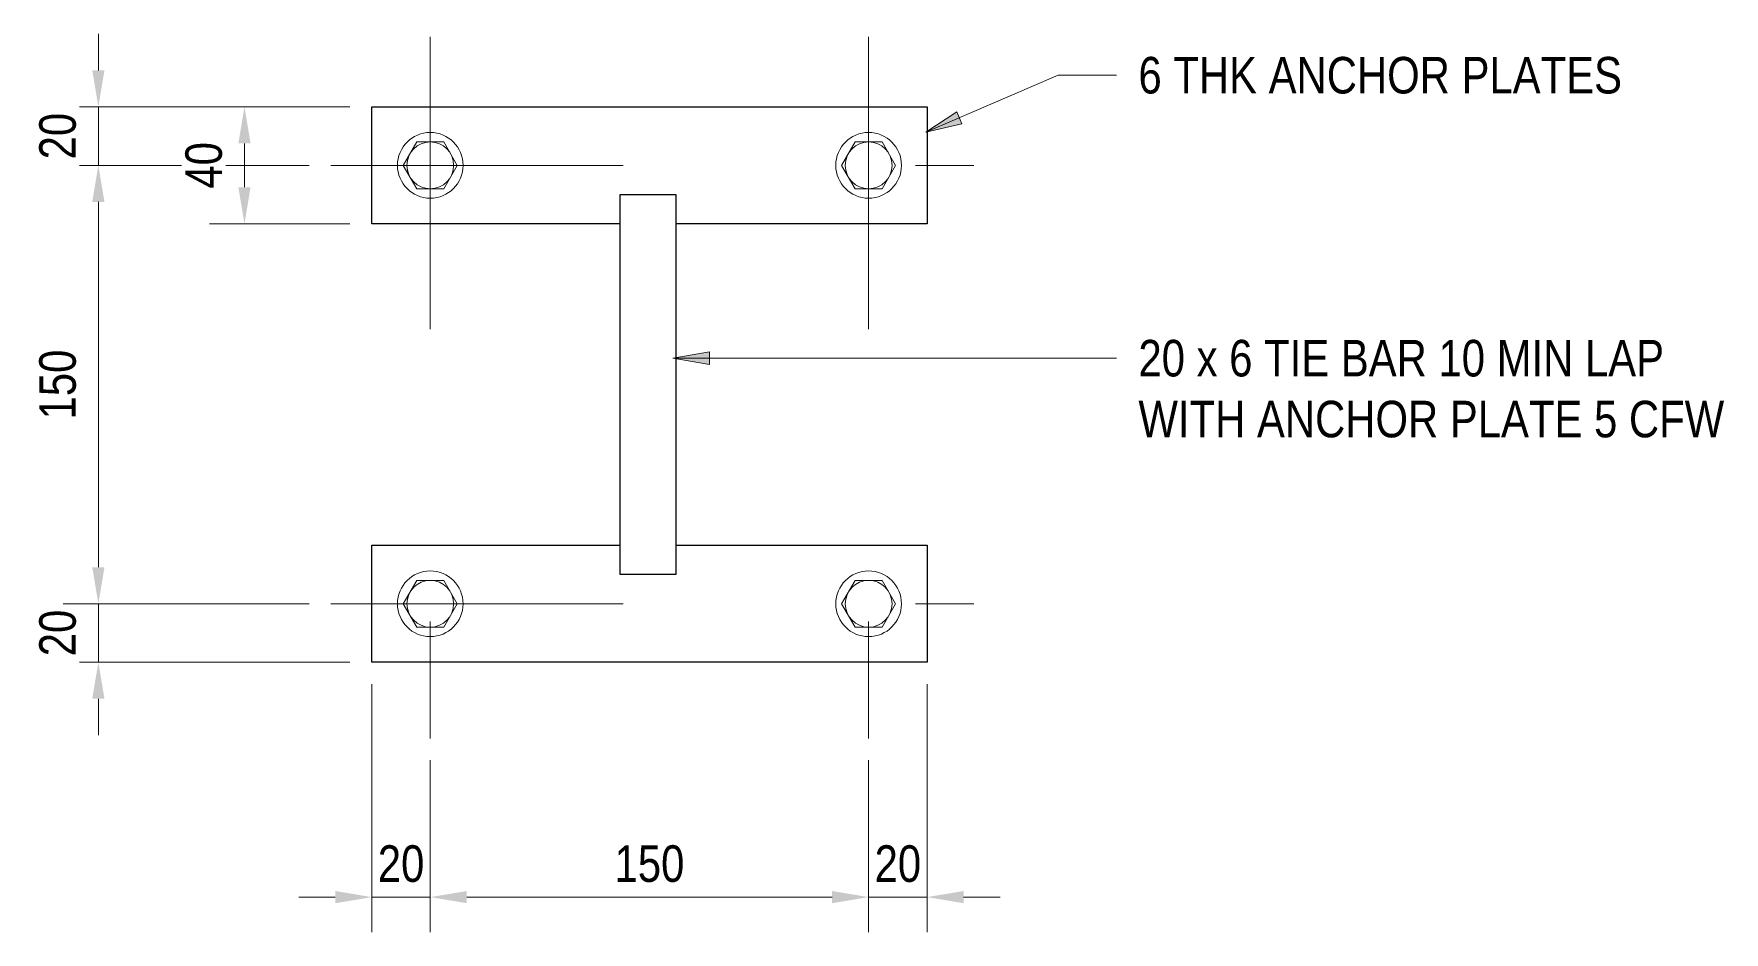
# Model space of a CAD drawing. Header units: metres. Extents: x 0.2 to 10.4, y 1.8 to 23.8.
# Drawn here: x 6.32 to 6.898, y 1.847 to 2.154 of the extents above; entities that cross this region are included whole.
import ezdxf

# ---------------------------------------------------------------- set-up
doc = ezdxf.new("R2010")
doc.units = ezdxf.units.M
doc.linetypes.add('JacobsCenter', pattern=[0.015, 0.009, -0.0015, 0.003, -0.0015])
doc.layers.get('Defpoints').update_dxf_attribs({"color": 41})
for name, color, linetype, lineweight in [('A-ANNO-DIMS', 7, 'Continuous', 9), ('A-DETL', 7, 'Continuous', 13), ('A-DETL-THIN', 7, 'Continuous', 9), ('G-ANNO-TEXT', 7, 'Continuous', 9)]:
    doc.layers.add(name, color=color, linetype=linetype, lineweight=lineweight)
doc.styles.add('Arial Narrow_4', font='ARIALN.TTF', dxfattribs={"height": 0.0125})
doc.dimstyles.new('Dimension_Standard_O__mm__3', dxfattribs={"dimscale": 0.3048, "dimtxt": 0.012793, "dimasz": 0.04101, "dimexe": 0.03937, "dimexo": 0.024606, "dimgap": 0.024606, "dimtad": 1, "dimdec": 0, "dimlfac": 1000, "dimzin": 0, "dimdsep": 46, "dimtxsty": 'Arial Narrow_4', "dimsah": 1, "dimcen": 0.09, "dimaunit": 1, "dimadec": 4, "dimazin": 0, "dimtfac": 1, "dimtdec": 4, "dimtix": 1, "dimtmove": 0, "dimatfit": 3, "dimfxl": 1, "dimtvp": 1, "dimtfill": 1, "dimtolj": 1, "dimtzin": 0, "dimlwd": 18, "dimlwe": 18, "dimarcsym": 2})
doc.dimstyles.new('Dimension_Standard_T__mm__2', dxfattribs={"dimscale": 0.3048, "dimtxt": 0.012793, "dimasz": 0.04101, "dimexe": 0.03937, "dimexo": 0.024606, "dimgap": 0.016404, "dimtad": 1, "dimdec": 0, "dimlfac": 1000, "dimzin": 0, "dimdsep": 46, "dimtxsty": 'Arial Narrow_4', "dimsah": 1, "dimcen": 0.09, "dimaunit": 1, "dimadec": 4, "dimazin": 0, "dimtfac": 1, "dimtdec": 4, "dimtix": 1, "dimtmove": 0, "dimatfit": 3, "dimfxl": 1, "dimtvp": 1, "dimtolj": 1, "dimtzin": 0, "dimlwd": 18, "dimlwe": 18, "dimarcsym": 2})

msp = doc.modelspace()

# ---------------------------------------------------------------- texts
at = {"layer": 'G-ANNO-TEXT', "char_height": 0.0125, "attachment_point": 1, "style": 'Arial Narrow_4', "bg_fill": 3, "box_fill_scale": 1, "bg_fill_color": 256, "bg_fill_transparency": 0}
for s, insert in [('6 THK ANCHOR PLATES', (6.6976446, 2.1460125)), ('20 x 6 TIE BAR 10 MIN LAP ', (6.6976446, 2.0492055)), ('WITH ANCHOR PLATE 5 CFW', (6.6976446, 2.0283696))]:
    msp.add_mtext(s, dxfattribs=dict(at, insert=insert))

# ---------------------------------------------------------------- blocks, each defined once
blk = doc.blocks.new('DIMBLOCK19-DRG-2873242 - ANCHOR PLATE DETAILS')
at = {"layer": 'A-ANNO-DIMS', "color": 0, "lineweight": 18, "transparency": 16777216}
for p, q in [((6.43532, 1.93142), (6.43532, 1.84656)), ((6.45532, 1.90538), (6.45532, 1.84656)), ((6.42282, 1.85856), (6.41032, 1.85856)), ((6.43532, 1.85856), (6.45532, 1.85856)), ((6.46782, 1.85856), (6.48032, 1.85856))]:
    blk.add_line(p, q, dxfattribs=at)
at = {"layer": 'A-ANNO-DIMS', "color": 0, "transparency": 16777216}
for points in [[(6.42282, 1.86065), (6.42282, 1.85648), (6.43532, 1.85856)], [(6.46782, 1.86065), (6.46782, 1.85648), (6.45532, 1.85856)]]:
    blk.add_solid(points, dxfattribs=at)
at = {"layer": 'Defpoints', "color": 0, "transparency": 16777216}
for p in [(6.43532, 1.93892), (6.45532, 1.91288), (6.45532, 1.85856)]:
    blk.add_point(p, dxfattribs=at)
at = {"layer": 'A-ANNO-DIMS', "color": 0, "lineweight": 18, "transparency": 16777216, "insert": (6.44532, 1.86994), "char_height": 0.0125, "width": 0.0190066, "attachment_point": 5, "style": 'Arial Narrow_4'}
blk.add_mtext('\\A1;20', dxfattribs=at)
blk = doc.blocks.new('DIMBLOCK20-DRG-2873242 - ANCHOR PLATE DETAILS')
at = {"layer": 'A-ANNO-DIMS', "color": 0, "lineweight": 18, "transparency": 16777216}
for p, q in [((6.45532, 1.90538), (6.45532, 1.84656)), ((6.60532, 1.90538), (6.60532, 1.84656)), ((6.46782, 1.85856), (6.59282, 1.85856))]:
    blk.add_line(p, q, dxfattribs=at)
at = {"layer": 'A-ANNO-DIMS', "color": 0, "transparency": 16777216}
for points in [[(6.46782, 1.86065), (6.46782, 1.85648), (6.45532, 1.85856)], [(6.59282, 1.86065), (6.59282, 1.85648), (6.60532, 1.85856)]]:
    blk.add_solid(points, dxfattribs=at)
at = {"layer": 'Defpoints', "color": 0, "transparency": 16777216}
for p in [(6.45532, 1.91288), (6.60532, 1.91288), (6.60532, 1.85856)]:
    blk.add_point(p, dxfattribs=at)
at = {"layer": 'A-ANNO-DIMS', "color": 0, "lineweight": 18, "transparency": 16777216, "insert": (6.53032, 1.86994), "char_height": 0.0125, "width": 0.0285099, "attachment_point": 5, "style": 'Arial Narrow_4'}
blk.add_mtext('\\A1;150', dxfattribs=at)
blk = doc.blocks.new('DIMBLOCK21-DRG-2873242 - ANCHOR PLATE DETAILS')
at = {"layer": 'A-ANNO-DIMS', "color": 0, "lineweight": 18, "transparency": 16777216}
for p, q in [((6.62532, 1.93142), (6.62532, 1.84656)), ((6.60532, 1.90538), (6.60532, 1.84656)), ((6.59282, 1.85856), (6.58032, 1.85856)), ((6.60532, 1.85856), (6.62532, 1.85856)), ((6.63782, 1.85856), (6.65032, 1.85856))]:
    blk.add_line(p, q, dxfattribs=at)
at = {"layer": 'A-ANNO-DIMS', "color": 0, "transparency": 16777216}
for points in [[(6.59282, 1.86065), (6.59282, 1.85648), (6.60532, 1.85856)], [(6.63782, 1.86065), (6.63782, 1.85648), (6.62532, 1.85856)]]:
    blk.add_solid(points, dxfattribs=at)
at = {"layer": 'Defpoints', "color": 0, "transparency": 16777216}
for p in [(6.62532, 1.93892), (6.60532, 1.91288), (6.62532, 1.85856)]:
    blk.add_point(p, dxfattribs=at)
at = {"layer": 'A-ANNO-DIMS', "color": 0, "lineweight": 18, "transparency": 16777216, "insert": (6.61532, 1.86994), "char_height": 0.0125, "width": 0.0190066, "attachment_point": 5, "style": 'Arial Narrow_4'}
blk.add_mtext('\\A1;20', dxfattribs=at)
blk = doc.blocks.new('DIMBLOCK22-DRG-2873242 - ANCHOR PLATE DETAILS')
at = {"layer": 'A-ANNO-DIMS', "color": 0, "lineweight": 18, "transparency": 16777216}
for p, q in [((6.34174, 1.97142), (6.34174, 1.98392)), ((6.41383, 1.95892), (6.32974, 1.95892)), ((6.34174, 1.93892), (6.34174, 1.95892)), ((6.42782, 1.93892), (6.32974, 1.93892)), ((6.34174, 1.92642), (6.34174, 1.91392))]:
    blk.add_line(p, q, dxfattribs=at)
at = {"layer": 'A-ANNO-DIMS', "color": 0, "transparency": 16777216}
for points in [[(6.33965, 1.97142), (6.34382, 1.97142), (6.34174, 1.95892)], [(6.33965, 1.92642), (6.34382, 1.92642), (6.34174, 1.93892)]]:
    blk.add_solid(points, dxfattribs=at)
at = {"layer": 'Defpoints', "color": 0, "transparency": 16777216}
for p in [(6.34174, 1.95892), (6.42133, 1.95892), (6.43532, 1.93892)]:
    blk.add_point(p, dxfattribs=at)
at = {"layer": 'A-ANNO-DIMS', "color": 0, "lineweight": 18, "transparency": 16777216, "insert": (6.32785, 1.94892), "char_height": 0.0125, "width": 0.0190066, "attachment_point": 5, "rotation": 90, "style": 'Arial Narrow_4', "bg_fill": 3, "box_fill_scale": 1.1, "bg_fill_color": 256, "bg_fill_true_color": 13158600, "bg_fill_transparency": 0}
blk.add_mtext('\\A1;20', dxfattribs=at)
blk = doc.blocks.new('DIMBLOCK23-DRG-2873242 - ANCHOR PLATE DETAILS')
at = {"layer": 'A-ANNO-DIMS', "color": 0, "lineweight": 18, "transparency": 16777216}
for p, q in [((6.41383, 2.10892), (6.32974, 2.10892)), ((6.34174, 1.97142), (6.34174, 2.09642)), ((6.41383, 1.95892), (6.32974, 1.95892))]:
    blk.add_line(p, q, dxfattribs=at)
at = {"layer": 'A-ANNO-DIMS', "color": 0, "transparency": 16777216}
for points in [[(6.33965, 2.09642), (6.34382, 2.09642), (6.34174, 2.10892)], [(6.33965, 1.97142), (6.34382, 1.97142), (6.34174, 1.95892)]]:
    blk.add_solid(points, dxfattribs=at)
at = {"layer": 'Defpoints', "color": 0, "transparency": 16777216}
for p in [(6.34174, 2.10892), (6.42133, 2.10892), (6.42133, 1.95892)]:
    blk.add_point(p, dxfattribs=at)
at = {"layer": 'A-ANNO-DIMS', "color": 0, "lineweight": 18, "transparency": 16777216, "insert": (6.32785, 2.03392), "char_height": 0.0125, "width": 0.0285099, "attachment_point": 5, "rotation": 90, "style": 'Arial Narrow_4', "bg_fill": 3, "box_fill_scale": 1.1, "bg_fill_color": 256, "bg_fill_true_color": 13158600, "bg_fill_transparency": 0}
blk.add_mtext('\\A1;150', dxfattribs=at)
blk = doc.blocks.new('DIMBLOCK24-DRG-2873242 - ANCHOR PLATE DETAILS')
at = {"layer": 'A-ANNO-DIMS', "color": 0, "lineweight": 18, "transparency": 16777216}
for p, q in [((6.34174, 2.14142), (6.34174, 2.15392)), ((6.42782, 2.12892), (6.32974, 2.12892)), ((6.34174, 2.10892), (6.34174, 2.12892)), ((6.41383, 2.10892), (6.32974, 2.10892)), ((6.34174, 2.09642), (6.34174, 2.08392))]:
    blk.add_line(p, q, dxfattribs=at)
at = {"layer": 'A-ANNO-DIMS', "color": 0, "transparency": 16777216}
for points in [[(6.33965, 2.14142), (6.34382, 2.14142), (6.34174, 2.12892)], [(6.33965, 2.09642), (6.34382, 2.09642), (6.34174, 2.10892)]]:
    blk.add_solid(points, dxfattribs=at)
at = {"layer": 'Defpoints', "color": 0, "transparency": 16777216}
for p in [(6.34174, 2.12892), (6.43532, 2.12892), (6.42133, 2.10892)]:
    blk.add_point(p, dxfattribs=at)
at = {"layer": 'A-ANNO-DIMS', "color": 0, "lineweight": 18, "transparency": 16777216, "insert": (6.32785, 2.11892), "char_height": 0.0125, "width": 0.0190066, "attachment_point": 5, "rotation": 90, "style": 'Arial Narrow_4', "bg_fill": 3, "box_fill_scale": 1.1, "bg_fill_color": 256, "bg_fill_true_color": 13158600, "bg_fill_transparency": 0}
blk.add_mtext('\\A1;20', dxfattribs=at)
blk = doc.blocks.new('DIMBLOCK25-DRG-2873242 - ANCHOR PLATE DETAILS')
at = {"layer": 'A-ANNO-DIMS', "color": 0, "lineweight": 18, "transparency": 16777216}
for p, q in [((6.42782, 2.12892), (6.37974, 2.12892)), ((6.39174, 2.10142), (6.39174, 2.11642)), ((6.42782, 2.08892), (6.37974, 2.08892))]:
    blk.add_line(p, q, dxfattribs=at)
at = {"layer": 'A-ANNO-DIMS', "color": 0, "transparency": 16777216}
for points in [[(6.38965, 2.11642), (6.39382, 2.11642), (6.39174, 2.12892)], [(6.38965, 2.10142), (6.39382, 2.10142), (6.39174, 2.08892)]]:
    blk.add_solid(points, dxfattribs=at)
at = {"layer": 'Defpoints', "color": 0, "transparency": 16777216}
for p in [(6.39174, 2.12892), (6.43532, 2.12892), (6.43532, 2.08892)]:
    blk.add_point(p, dxfattribs=at)
at = {"layer": 'A-ANNO-DIMS', "color": 0, "lineweight": 18, "transparency": 16777216, "insert": (6.37785, 2.10892), "char_height": 0.0125, "width": 0.0190066, "attachment_point": 5, "rotation": 90, "style": 'Arial Narrow_4', "bg_fill": 3, "box_fill_scale": 1.1, "bg_fill_color": 256, "bg_fill_true_color": 13158600, "bg_fill_transparency": 0}
blk.add_mtext('\\A1;40', dxfattribs=at)

# ---------------------------------------------------------------- dimensions: what is measured, and where the dimension line sits
at = {"layer": 'A-ANNO-DIMS', "lineweight": 18}
for base, p1, p2, override, picture, middle in [((6.4553207, 1.8585622), (6.4353207, 1.938924), (6.4553207, 1.9128799), {"dimpost": '<>', "dimfxl": 0.032837}, 'DIMBLOCK19-DRG-2873242 - ANCHOR PLATE DETAILS', (6.4453207, 1.8699443)), ((6.6253207, 1.8585622), (6.6053207, 1.9128799), (6.6253207, 1.938924), {"dimpost": '<>', "dimfxl": 0.032837}, 'DIMBLOCK21-DRG-2873242 - ANCHOR PLATE DETAILS', (6.6153207, 1.8699443)), ((6.6053207, 1.8585622), (6.4553207, 1.9128799), (6.6053207, 1.9128799), {"dimpost": '<>', "dimfxl": 0.15}, 'DIMBLOCK20-DRG-2873242 - ANCHOR PLATE DETAILS', (6.5303207, 1.8699443))]:
    dim = msp.add_linear_dim(base=base, p1=p1, p2=p2, dimstyle='Dimension_Standard_T__mm__2', override=override, dxfattribs=at)
    dim.commit()
    dim.dimension.update_dxf_attribs({"geometry": picture, "text_midpoint": middle})

# ---------------------------------------------------------------- hatches: boundary and pattern name
at = {"layer": 'G-ANNO-TEXT'}
for points in [[(6.6248704, 2.1202501), (6.6372222, 2.1231727), (6.6354777, 2.127221)], [(6.538342, 2.0429555), (6.550842, 2.0407514), (6.550842, 2.0451596)]]:
    msp.add_hatch(color=256, dxfattribs=at).paths.add_polyline_path(points)

# ---------------------------------------------------------------- linework, layer by layer
at = {"layer": 'A-DETL', "linetype": 'JacobsCenter'}
for p, q in [((6.4553207, 2.1528799), (6.4553207, 1.9128799)), ((6.6053207, 2.1528799), (6.6053207, 1.9128799)), ((6.4213276, 2.108924), (6.6413276, 2.108924)), ((6.4213276, 1.958924), (6.6413276, 1.958924))]:
    msp.add_line(p, q, dxfattribs=at)
at = {"layer": 'A-DETL', "lineweight": 25}
for p, q in [((6.4353207, 2.128924), (6.6253207, 2.128924)), ((6.4353207, 2.088924), (6.4353207, 2.128924)), ((6.6253207, 2.128924), (6.6253207, 2.088924)), ((6.5203207, 2.098924), (6.5393828, 2.098924)), ((6.5203207, 1.968924), (6.5203207, 2.098924)), ((6.5393828, 2.098924), (6.5393828, 1.968924)), ((6.5203207, 2.088924), (6.4353207, 2.088924)), ((6.6253207, 2.088924), (6.5393828, 2.088924)), ((6.4353207, 1.978924), (6.5203207, 1.978924)), ((6.4353207, 1.938924), (6.4353207, 1.978924)), ((6.5393828, 1.978924), (6.6253207, 1.978924)), ((6.6253207, 1.978924), (6.6253207, 1.938924)), ((6.5393828, 1.968924), (6.5203207, 1.968924)), ((6.6253207, 1.938924), (6.4353207, 1.938924))]:
    msp.add_line(p, q, dxfattribs=at)
at = {"layer": 'A-DETL-THIN'}
for p, q in [((6.4507019, 2.116924), (6.4460831, 2.108924)), ((6.4599395, 2.116924), (6.4507019, 2.116924)), ((6.4645583, 2.108924), (6.4599395, 2.116924)), ((6.6007019, 2.116924), (6.5960831, 2.108924)), ((6.6099395, 2.116924), (6.6007019, 2.116924)), ((6.6145583, 2.108924), (6.6099395, 2.116924)), ((6.4460831, 2.108924), (6.4507019, 2.100924)), ((6.4599395, 2.100924), (6.4645583, 2.108924)), ((6.5960831, 2.108924), (6.6007019, 2.100924)), ((6.6099395, 2.100924), (6.6145583, 2.108924)), ((6.4507019, 2.100924), (6.4599395, 2.100924)), ((6.6007019, 2.100924), (6.6099395, 2.100924)), ((6.4507019, 1.966924), (6.4460831, 1.958924)), ((6.4599395, 1.966924), (6.4507019, 1.966924)), ((6.4645583, 1.958924), (6.4599395, 1.966924)), ((6.6007019, 1.966924), (6.5960831, 1.958924)), ((6.6099395, 1.966924), (6.6007019, 1.966924)), ((6.6145583, 1.958924), (6.6099395, 1.966924)), ((6.4460831, 1.958924), (6.4507019, 1.950924)), ((6.4599395, 1.950924), (6.4645583, 1.958924)), ((6.5960831, 1.958924), (6.6007019, 1.950924)), ((6.6099395, 1.950924), (6.6145583, 1.958924)), ((6.4507019, 1.950924), (6.4599395, 1.950924)), ((6.6007019, 1.950924), (6.6099395, 1.950924))]:
    msp.add_line(p, q, dxfattribs=at)
for centre, radius in [((6.4553207, 2.108924), 0.0112376), ((6.6053207, 2.108924), 0.0112376), ((6.4553207, 2.108924), 0.008), ((6.6053207, 2.108924), 0.008), ((6.4553207, 1.958924), 0.0112376), ((6.4553207, 1.958924), 0.008), ((6.6053207, 1.958924), 0.0112376), ((6.6053207, 1.958924), 0.008)]:
    msp.add_circle(centre, radius, dxfattribs=at)
at = {"layer": 'G-ANNO-TEXT'}
for p, q in [((6.6248704, 2.1202501), (6.6701519, 2.1397625)), ((6.6701519, 2.1397625), (6.6901446, 2.1397625)), ((6.6354777, 2.127221), (6.6248704, 2.1202501)), ((6.6248704, 2.1202501), (6.6372222, 2.1231727)), ((6.6372222, 2.1231727), (6.6354777, 2.127221)), ((6.550842, 2.0451596), (6.538342, 2.0429555)), ((6.538342, 2.0429555), (6.550842, 2.0407514)), ((6.538342, 2.0429555), (6.6901446, 2.0429555)), ((6.550842, 2.0407514), (6.550842, 2.0451596))]:
    msp.add_line(p, q, dxfattribs=at)

msp.set_redraw_order([(e.dxf.handle, doc.entitydb.next_handle()) for e in msp.query("TEXT MTEXT ATTDEF DIMENSION ARC_DIMENSION")])  # texts and dimensions are drawn at this point

# ---------------------------------------------------------------- next in the draw order: dimensions: what is measured, and where the dimension line sits
at = {"layer": 'A-ANNO-DIMS', "lineweight": 18}
dim = msp.add_linear_dim(base=(6.3417363, 1.958924), p1=(6.4353207, 1.938924), p2=(6.4213276, 1.958924), angle=90, dimstyle='Dimension_Standard_O__mm__3', override={"dimpost": '<>', "dimfxl": 0.024409}, dxfattribs=at)
dim.commit()
dim.dimension.update_dxf_attribs({"geometry": 'DIMBLOCK22-DRG-2873242 - ANCHOR PLATE DETAILS', "text_midpoint": (6.3278542, 1.948924)})

# ---------------------------------------------------------------- next in the draw order: dimensions: what is measured, and where the dimension line sits
dim = msp.add_linear_dim(base=(6.3417363, 2.108924), p1=(6.4213276, 1.958924), p2=(6.4213276, 2.108924), angle=90, dimstyle='Dimension_Standard_O__mm__3', override={"dimpost": '<>', "dimfxl": 0.15}, dxfattribs=at)
dim.commit()
dim.dimension.update_dxf_attribs({"geometry": 'DIMBLOCK23-DRG-2873242 - ANCHOR PLATE DETAILS', "text_midpoint": (6.3278542, 2.033924)})

# ---------------------------------------------------------------- next in the draw order: dimensions: what is measured, and where the dimension line sits
dim = msp.add_linear_dim(base=(6.3417363, 2.128924), p1=(6.4213276, 2.108924), p2=(6.4353207, 2.128924), angle=90, dimstyle='Dimension_Standard_O__mm__3', override={"dimpost": '<>', "dimfxl": 0.024409}, dxfattribs=at)
dim.commit()
dim.dimension.update_dxf_attribs({"geometry": 'DIMBLOCK24-DRG-2873242 - ANCHOR PLATE DETAILS', "text_midpoint": (6.3278542, 2.118924)})

# ---------------------------------------------------------------- next in the draw order: dimensions: what is measured, and where the dimension line sits
dim = msp.add_linear_dim(base=(6.3917363, 2.128924), p1=(6.4353207, 2.088924), p2=(6.4353207, 2.128924), angle=90, dimstyle='Dimension_Standard_O__mm__3', override={"dimpost": '<>', "dimfxl": 0.04}, dxfattribs=at)
dim.commit()
dim.dimension.update_dxf_attribs({"geometry": 'DIMBLOCK25-DRG-2873242 - ANCHOR PLATE DETAILS', "text_midpoint": (6.3778542, 2.108924)})

doc.saveas('drawing.dxf')
